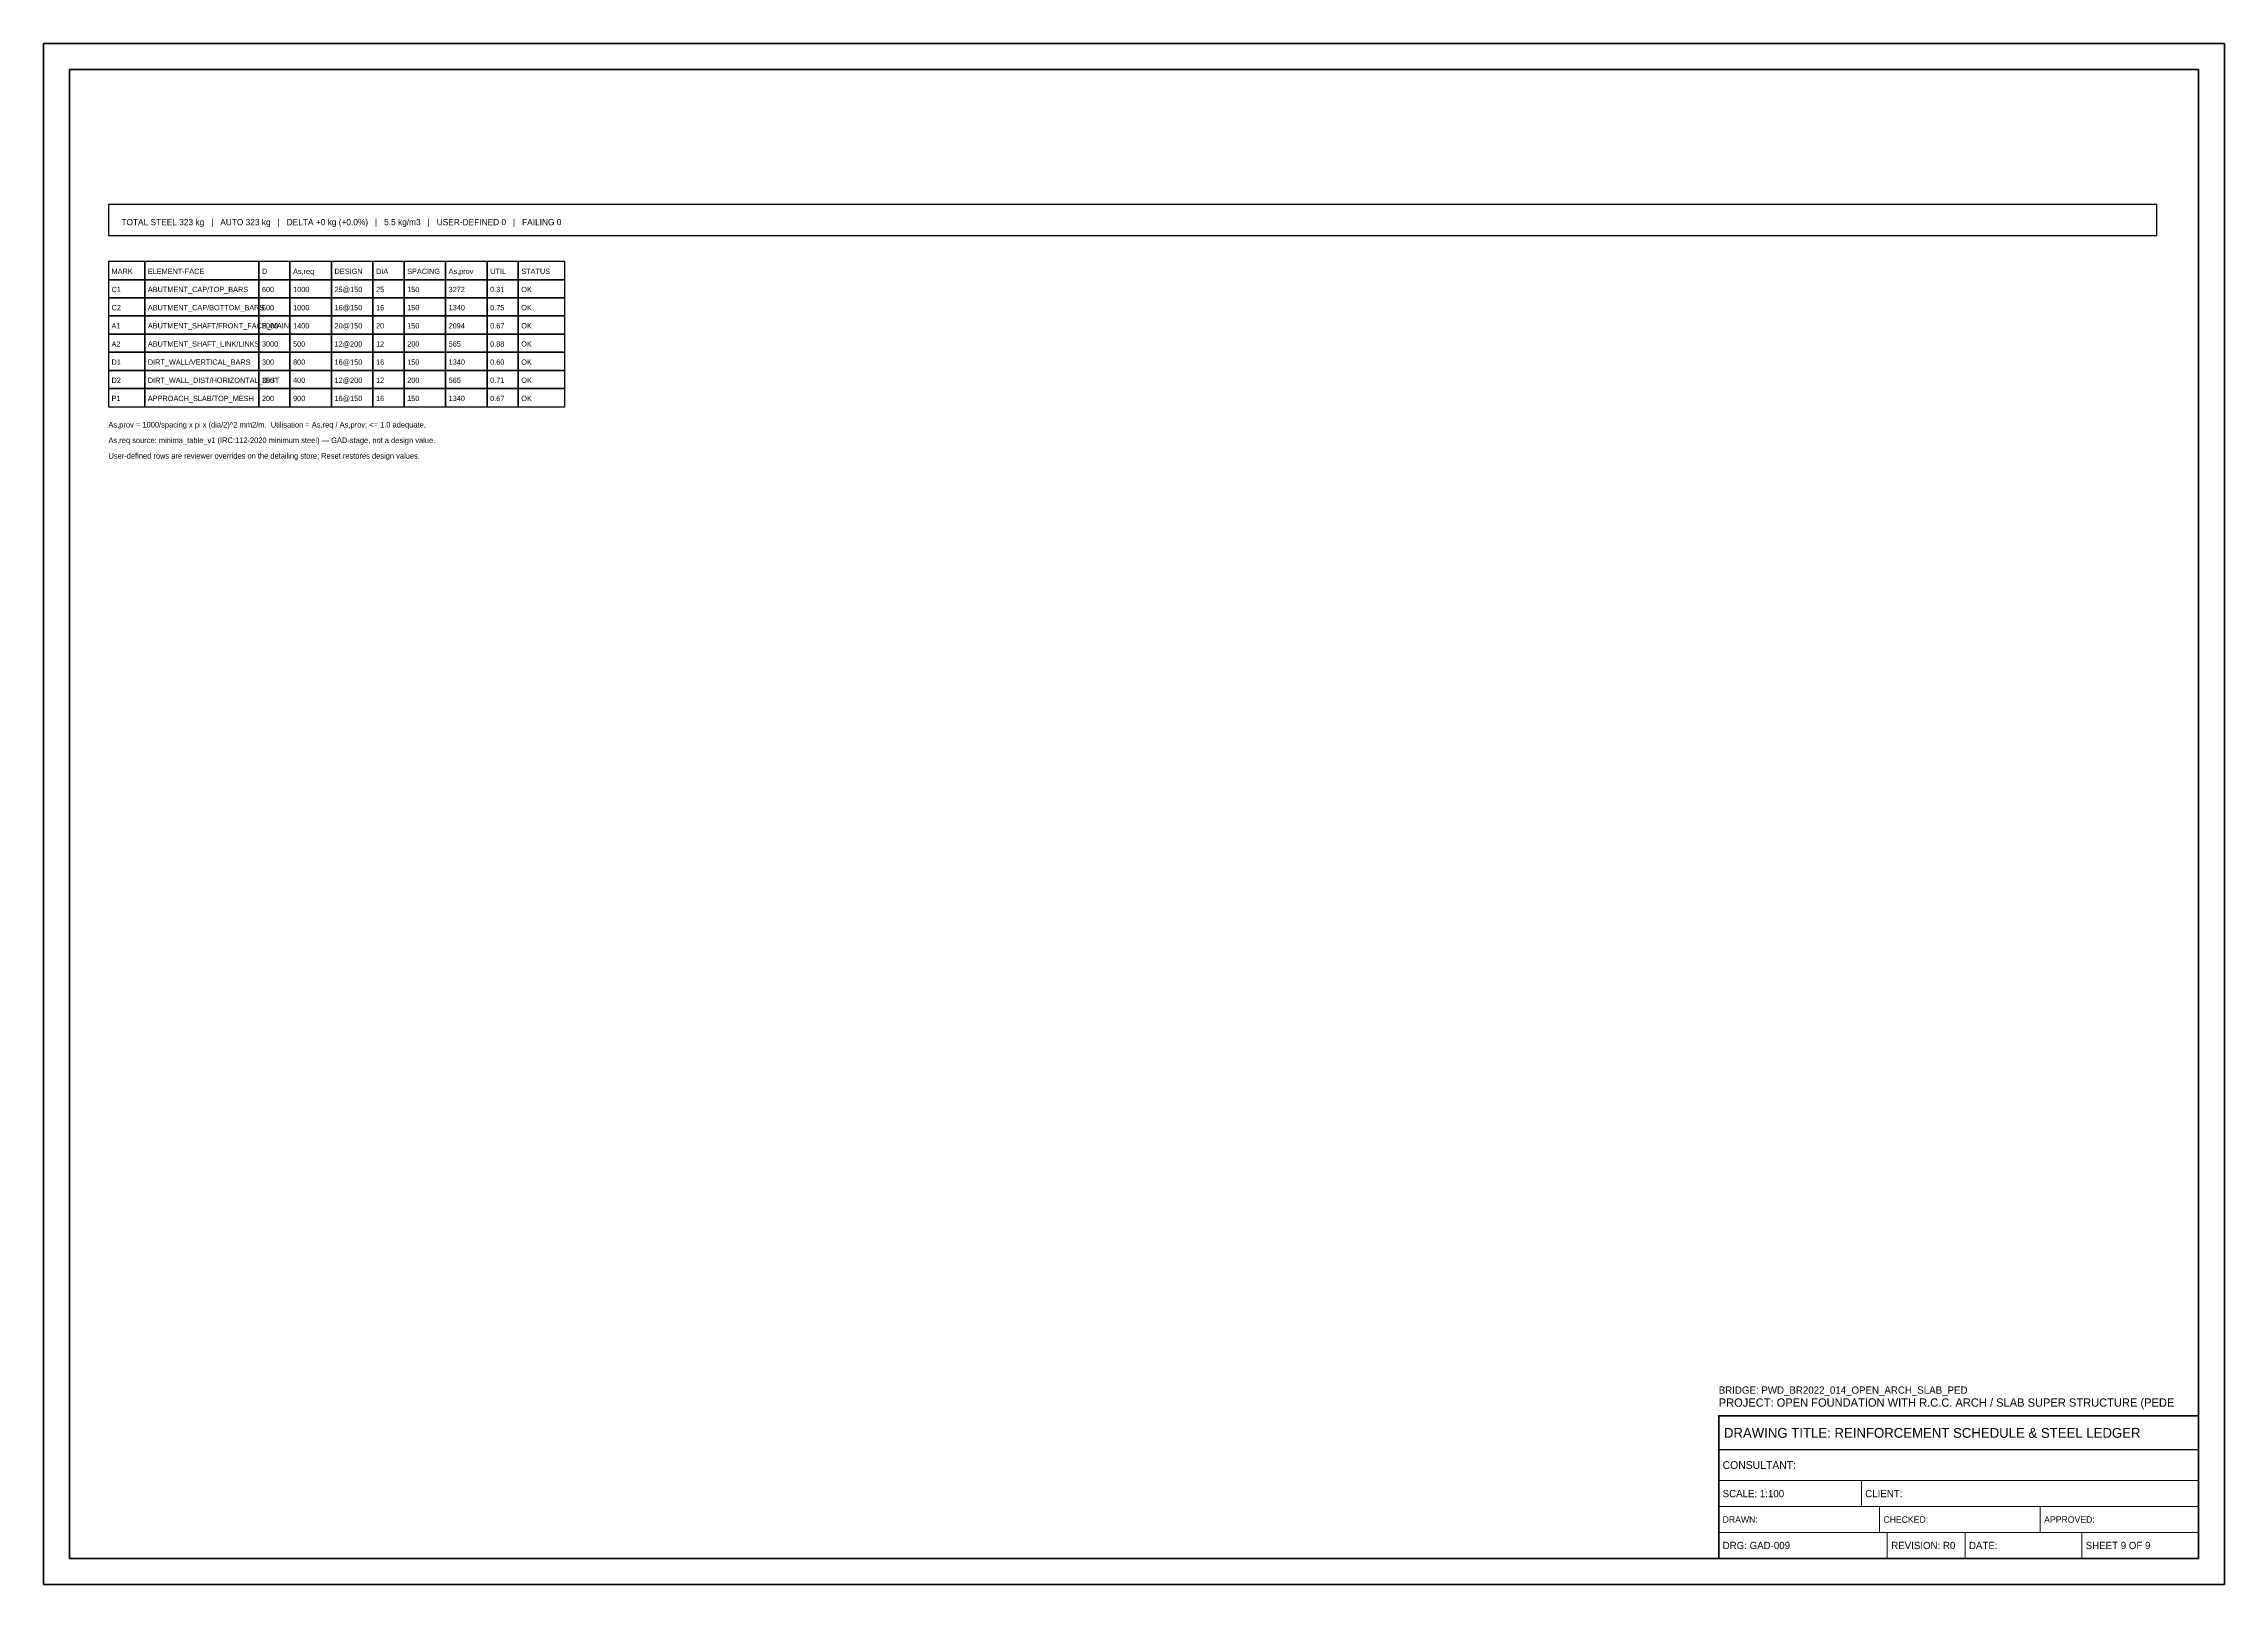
# Model space of a CAD drawing. Header units: metres. Extents: x 0 to 841, y 0 to 594.
import ezdxf

# ---------------------------------------------------------------- set-up
doc = ezdxf.new("R2010")
doc.units = ezdxf.units.M
for name, color, linetype, lineweight in [('BORDER-INNER', 7, 'Continuous', 35), ('BORDER-OUTER', 7, 'Continuous', 70), ('TEXT-HEADER', 7, 'Continuous', 25), ('TEXT-SPEC', 7, 'Continuous', 13), ('TEXT-TITLE', 7, 'Continuous', 25), ('TITLEBLK-BOX', 7, 'Continuous', 50), ('TITLEBLK-TEXT', 7, 'Continuous', 18)]:
    doc.layers.add(name, color=color, linetype=linetype, lineweight=lineweight)

msp = doc.modelspace()

# ---------------------------------------------------------------- linework, layer by layer
at = {"layer": 'BORDER-INNER'}
msp.add_lwpolyline([(10, 10), (831, 10), (831, 584), (10, 584), (10, 10)], dxfattribs=at)
at = {"layer": 'BORDER-OUTER'}
msp.add_lwpolyline([(0, 0), (841, 0), (841, 594), (0, 594), (0, 0)], dxfattribs=at)
at = {"layer": 'TITLEBLK-BOX', "lineweight": 30}
for points in [[(25, 520), (815, 520), (815, 532), (25, 532), (25, 520)], [(25, 503), (39, 503), (39, 510), (25, 510), (25, 503)], [(39, 503), (83, 503), (83, 510), (39, 510), (39, 503)], [(83, 503), (95, 503), (95, 510), (83, 510), (83, 503)], [(95, 503), (111, 503), (111, 510), (95, 510), (95, 503)], [(111, 503), (127, 503), (127, 510), (111, 510), (111, 503)], [(127, 503), (139, 503), (139, 510), (127, 510), (127, 503)], [(139, 503), (155, 503), (155, 510), (139, 510), (139, 503)], [(155, 503), (171, 503), (171, 510), (155, 510), (155, 503)], [(171, 503), (183, 503), (183, 510), (171, 510), (171, 503)], [(183, 503), (201, 503), (201, 510), (183, 510), (183, 503)], [(25, 496), (39, 496), (39, 503), (25, 503), (25, 496)], [(39, 496), (83, 496), (83, 503), (39, 503), (39, 496)], [(83, 496), (95, 496), (95, 503), (83, 503), (83, 496)], [(95, 496), (111, 496), (111, 503), (95, 503), (95, 496)], [(111, 496), (127, 496), (127, 503), (111, 503), (111, 496)], [(127, 496), (139, 496), (139, 503), (127, 503), (127, 496)], [(139, 496), (155, 496), (155, 503), (139, 503), (139, 496)], [(155, 496), (171, 496), (171, 503), (155, 503), (155, 496)], [(171, 496), (183, 496), (183, 503), (171, 503), (171, 496)], [(183, 496), (201, 496), (201, 503), (183, 503), (183, 496)], [(25, 489), (39, 489), (39, 496), (25, 496), (25, 489)], [(25, 482), (39, 482), (39, 489), (25, 489), (25, 482)], [(39, 489), (83, 489), (83, 496), (39, 496), (39, 489)], [(39, 482), (83, 482), (83, 489), (39, 489), (39, 482)], [(83, 489), (95, 489), (95, 496), (83, 496), (83, 489)], [(83, 482), (95, 482), (95, 489), (83, 489), (83, 482)], [(95, 489), (111, 489), (111, 496), (95, 496), (95, 489)], [(95, 482), (111, 482), (111, 489), (95, 489), (95, 482)], [(111, 489), (127, 489), (127, 496), (111, 496), (111, 489)], [(111, 482), (127, 482), (127, 489), (111, 489), (111, 482)], [(127, 489), (139, 489), (139, 496), (127, 496), (127, 489)], [(127, 482), (139, 482), (139, 489), (127, 489), (127, 482)], [(139, 489), (155, 489), (155, 496), (139, 496), (139, 489)], [(139, 482), (155, 482), (155, 489), (139, 489), (139, 482)], [(155, 489), (171, 489), (171, 496), (155, 496), (155, 489)], [(155, 482), (171, 482), (171, 489), (155, 489), (155, 482)], [(171, 489), (183, 489), (183, 496), (171, 496), (171, 489)], [(171, 482), (183, 482), (183, 489), (171, 489), (171, 482)], [(183, 489), (201, 489), (201, 496), (183, 496), (183, 489)], [(183, 482), (201, 482), (201, 489), (183, 489), (183, 482)], [(25, 475), (39, 475), (39, 482), (25, 482), (25, 475)], [(39, 475), (83, 475), (83, 482), (39, 482), (39, 475)], [(83, 475), (95, 475), (95, 482), (83, 482), (83, 475)], [(95, 475), (111, 475), (111, 482), (95, 482), (95, 475)], [(111, 475), (127, 475), (127, 482), (111, 482), (111, 475)], [(127, 475), (139, 475), (139, 482), (127, 482), (127, 475)], [(139, 475), (155, 475), (155, 482), (139, 482), (139, 475)], [(155, 475), (171, 475), (171, 482), (155, 482), (155, 475)], [(171, 475), (183, 475), (183, 482), (171, 482), (171, 475)], [(183, 475), (201, 475), (201, 482), (183, 482), (183, 475)], [(25, 468), (39, 468), (39, 475), (25, 475), (25, 468)], [(39, 468), (83, 468), (83, 475), (39, 475), (39, 468)], [(83, 468), (95, 468), (95, 475), (83, 475), (83, 468)], [(95, 468), (111, 468), (111, 475), (95, 475), (95, 468)], [(111, 468), (127, 468), (127, 475), (111, 475), (111, 468)], [(127, 468), (139, 468), (139, 475), (127, 475), (127, 468)], [(139, 468), (155, 468), (155, 475), (139, 475), (139, 468)], [(155, 468), (171, 468), (171, 475), (155, 475), (155, 468)], [(171, 468), (183, 468), (183, 475), (171, 475), (171, 468)], [(183, 468), (201, 468), (201, 475), (183, 475), (183, 468)], [(25, 461), (39, 461), (39, 468), (25, 468), (25, 461)], [(39, 461), (83, 461), (83, 468), (39, 468), (39, 461)], [(83, 461), (95, 461), (95, 468), (83, 468), (83, 461)], [(95, 461), (111, 461), (111, 468), (95, 468), (95, 461)], [(111, 461), (127, 461), (127, 468), (111, 468), (111, 461)], [(127, 461), (139, 461), (139, 468), (127, 468), (127, 461)], [(139, 461), (155, 461), (155, 468), (139, 468), (139, 461)], [(155, 461), (171, 461), (171, 468), (155, 468), (155, 461)], [(171, 461), (183, 461), (183, 468), (171, 468), (171, 461)], [(183, 461), (201, 461), (201, 468), (183, 468), (183, 461)], [(25, 454), (39, 454), (39, 461), (25, 461), (25, 454)], [(39, 454), (83, 454), (83, 461), (39, 461), (39, 454)], [(83, 454), (95, 454), (95, 461), (83, 461), (83, 454)], [(95, 454), (111, 454), (111, 461), (95, 461), (95, 454)], [(111, 454), (127, 454), (127, 461), (111, 461), (111, 454)], [(127, 454), (139, 454), (139, 461), (127, 461), (127, 454)], [(139, 454), (155, 454), (155, 461), (139, 461), (139, 454)], [(155, 454), (171, 454), (171, 461), (155, 461), (155, 454)], [(171, 454), (183, 454), (183, 461), (171, 461), (171, 454)], [(183, 454), (201, 454), (201, 461), (183, 461), (183, 454)], [(646, 52), (831, 52), (831, 65), (646, 65), (646, 52)]]:
    msp.add_lwpolyline(points, dxfattribs=at)
at = {"layer": 'TITLEBLK-BOX', "lineweight": 50}
msp.add_lwpolyline([(646, 10), (831, 10), (831, 65), (646, 65), (646, 10)], dxfattribs=at)
at = {"layer": 'TITLEBLK-BOX', "lineweight": 18}
for points in [[(646, 40), (831, 40), (831, 52), (646, 52), (646, 40)], [(646, 30), (701, 30), (701, 40), (646, 40), (646, 30)], [(701, 30), (831, 30), (831, 40), (701, 40), (701, 30)], [(646, 20), (708, 20), (708, 30), (646, 30), (646, 20)], [(708, 20), (770, 20), (770, 30), (708, 30), (708, 20)], [(770, 20), (831, 20), (831, 30), (770, 30), (770, 20)], [(646, 10), (711, 10), (711, 20), (646, 20), (646, 10)], [(711, 10), (741, 10), (741, 20), (711, 20), (711, 10)], [(741, 10), (786, 10), (786, 20), (741, 20), (741, 10)], [(786, 10), (831, 10), (831, 20), (786, 20), (786, 10)]]:
    msp.add_lwpolyline(points, dxfattribs=at)

# ---------------------------------------------------------------- texts
at = {"layer": 'TEXT-HEADER'}
for s, height, p in [('TOTAL STEEL 323 kg   |   AUTO 323 kg   |   DELTA +0 kg (+0.0%)   |   5.5 kg/m3   |   USER-DEFINED 0   |   FAILING 0', 2.4, (30, 524)), ('MARK', 2.04, (26.2, 505.2)), ('ELEMENT-FACE', 2.04, (40.2, 505.2)), ('D', 2.04, (84.2, 505.2)), ('As,req', 2.04, (96.2, 505.2)), ('DESIGN', 2.04, (112.2, 505.2)), ('DIA', 2.04, (128.2, 505.2)), ('SPACING', 2.04, (140.2, 505.2)), ('As,prov', 2.04, (156.2, 505.2)), ('UTIL', 2.04, (172.2, 505.2)), ('STATUS', 2.04, (184.2, 505.2))]:
    msp.add_text(s, height=height, dxfattribs=at).set_placement(p)
at = {"layer": 'TEXT-SPEC'}
for s, height, p in [('C1', 2.04, (26.2, 498.2)), ('ABUTMENT_CAP/TOP_BARS', 2.04, (40.2, 498.2)), ('600', 2.04, (84.2, 498.2)), ('1000', 2.04, (96.2, 498.2)), ('25@150', 2.04, (112.2, 498.2)), ('25', 2.04, (128.2, 498.2)), ('150', 2.04, (140.2, 498.2)), ('3272', 2.04, (156.2, 498.2)), ('0.31', 2.04, (172.2, 498.2)), ('OK', 2.04, (184.2, 498.2)), ('C2', 2.04, (26.2, 491.2)), ('ABUTMENT_CAP/BOTTOM_BARS', 2.04, (40.2, 491.2)), ('600', 2.04, (84.2, 491.2)), ('1000', 2.04, (96.2, 491.2)), ('16@150', 2.04, (112.2, 491.2)), ('16', 2.04, (128.2, 491.2)), ('150', 2.04, (140.2, 491.2)), ('1340', 2.04, (156.2, 491.2)), ('0.75', 2.04, (172.2, 491.2)), ('OK', 2.04, (184.2, 491.2)), ('A1', 2.04, (26.2, 484.2)), ('ABUTMENT_SHAFT/FRONT_FACE_MAIN', 2.04, (40.2, 484.2)), ('3000', 2.04, (84.2, 484.2)), ('1400', 2.04, (96.2, 484.2)), ('20@150', 2.04, (112.2, 484.2)), ('20', 2.04, (128.2, 484.2)), ('150', 2.04, (140.2, 484.2)), ('2094', 2.04, (156.2, 484.2)), ('0.67', 2.04, (172.2, 484.2)), ('OK', 2.04, (184.2, 484.2)), ('A2', 2.04, (26.2, 477.2)), ('D1', 2.04, (26.2, 470.2)), ('ABUTMENT_SHAFT_LINK/LINKS', 2.04, (40.2, 477.2)), ('DIRT_WALL/VERTICAL_BARS', 2.04, (40.2, 470.2)), ('3000', 2.04, (84.2, 477.2)), ('300', 2.04, (84.2, 470.2)), ('500', 2.04, (96.2, 477.2)), ('800', 2.04, (96.2, 470.2)), ('12@200', 2.04, (112.2, 477.2)), ('16@150', 2.04, (112.2, 470.2)), ('12', 2.04, (128.2, 477.2)), ('16', 2.04, (128.2, 470.2)), ('200', 2.04, (140.2, 477.2)), ('150', 2.04, (140.2, 470.2)), ('565', 2.04, (156.2, 477.2)), ('1340', 2.04, (156.2, 470.2)), ('0.88', 2.04, (172.2, 477.2)), ('0.60', 2.04, (172.2, 470.2)), ('OK', 2.04, (184.2, 477.2)), ('OK', 2.04, (184.2, 470.2)), ('D2', 2.04, (26.2, 463.2)), ('DIRT_WALL_DIST/HORIZONTAL_DIST', 2.04, (40.2, 463.2)), ('300', 2.04, (84.2, 463.2)), ('400', 2.04, (96.2, 463.2)), ('12@200', 2.04, (112.2, 463.2)), ('12', 2.04, (128.2, 463.2)), ('200', 2.04, (140.2, 463.2)), ('565', 2.04, (156.2, 463.2)), ('0.71', 2.04, (172.2, 463.2)), ('OK', 2.04, (184.2, 463.2)), ('P1', 2.04, (26.2, 456.2)), ('APPROACH_SLAB/TOP_MESH', 2.04, (40.2, 456.2)), ('200', 2.04, (84.2, 456.2)), ('900', 2.04, (96.2, 456.2)), ('16@150', 2.04, (112.2, 456.2)), ('16', 2.04, (128.2, 456.2)), ('150', 2.04, (140.2, 456.2)), ('1340', 2.04, (156.2, 456.2)), ('0.67', 2.04, (172.2, 456.2)), ('OK', 2.04, (184.2, 456.2)), ('As,prov = 1000/spacing x pi x (dia/2)^2 mm2/m.  Utilisation = As,req / As,prov; <= 1.0 adequate.', 2.16, (25, 446)), ('As,req source: minima_table_v1 (IRC:112-2020 minimum steel) — GAD-stage, not a design value.', 2.16, (25, 440)), ('User-defined rows are reviewer overrides on the detailing store; Reset restores design values.', 2.16, (25, 434))]:
    msp.add_text(s, height=height, dxfattribs=at).set_placement(p)
at = {"layer": 'TEXT-TITLE'}
for s, height, p in [('PROJECT: OPEN FOUNDATION WITH R.C.C. ARCH / SLAB SUPER STRUCTURE (PEDE', 3.2, (646, 68.5)), ('DRAWING TITLE: REINFORCEMENT SCHEDULE & STEEL LEDGER', 3.8, (648, 56.5))]:
    msp.add_text(s, height=height, dxfattribs=at).set_placement(p)
at = {"layer": 'TITLEBLK-TEXT'}
for s, height, p in [('BRIDGE: PWD_BR2022_014_OPEN_ARCH_SLAB_PED', 2.8, (646, 73.5)), ('CONSULTANT: ', 3, (647.5, 44.5)), ('SCALE: 1:100', 2.8, (647.5, 33.6)), ('CLIENT: ', 2.8, (702.5, 33.6)), ('DRAWN: ', 2.5, (647.5, 23.75)), ('CHECKED: ', 2.5, (709.5, 23.75)), ('APPROVED: ', 2.5, (771.5, 23.75)), ('DRG: GAD-009', 2.8, (647.5, 13.6)), ('REVISION: R0', 2.8, (712.5, 13.6)), ('DATE: ', 2.8, (742.5, 13.6)), ('SHEET 9 OF 9', 2.8, (787.5, 13.6))]:
    msp.add_text(s, height=height, dxfattribs=at).set_placement(p)

doc.saveas('drawing.dxf')
